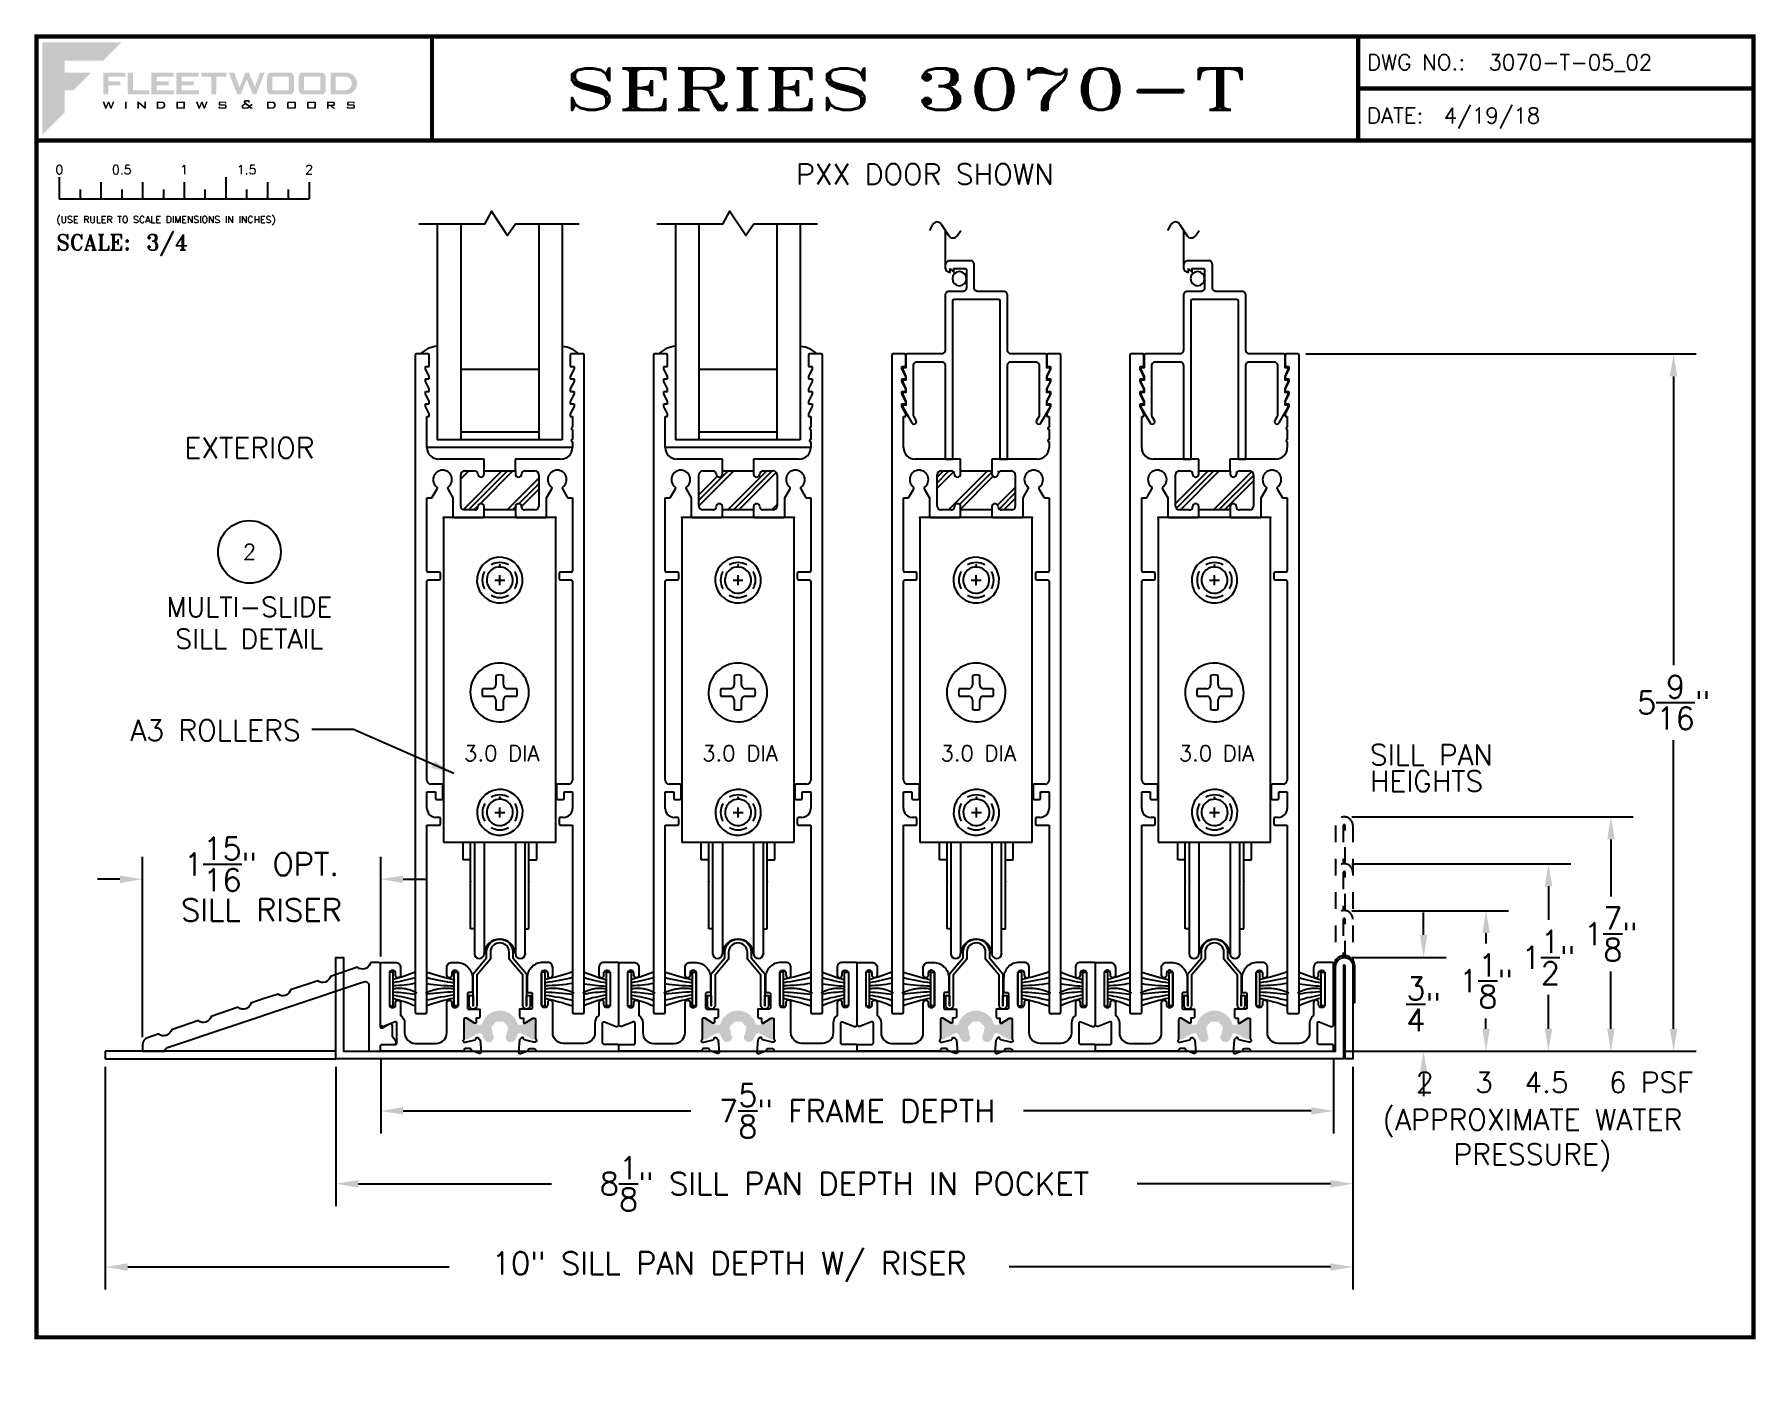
# Paper-space layout 'DETAIL 2' of a CAD drawing. Extents: x 0.1 to 10.5, y -0.1 to 7.9.
# The model-space entities are those that its viewports show. They can reach past a viewport. Long polylines and large blocks are cut down to what shows.
import ezdxf
from ezdxf.enums import TextEntityAlignment as Align

# ---------------------------------------------------------------- set-up
doc = ezdxf.new("R2010")
doc.units = 0
doc.header["$LTSCALE"] = 0.25
doc.header["$MEASUREMENT"] = 0
doc.linetypes.add('HIDDEN', pattern=[0.375, 0.25, -0.125])
doc.layers.get('0').update_dxf_attribs({"linetype": 'CONTINUOUS'})
doc.layers.get('DEFPOINTS').update_dxf_attribs({"color": 1, "linetype": 'CONTINUOUS'})
for name, color, linetype in [('DIM', 7, 'CONTINUOUS'), ('FRAME', 1, 'CONTINUOUS'), ('GLASS-VINYL', 7, 'CONTINUOUS'), ('HEM COVER', 4, 'CONTINUOUS'), ('MISC', 7, 'CONTINUOUS'), ('RISER', 7, 'CONTINUOUS'), ('SASH', 5, 'CONTINUOUS'), ('SEAL', 7, 'CONTINUOUS'), ('SILL-PAN', 7, 'CONTINUOUS'), ('TEXT', 7, 'CONTINUOUS'), ('TITLE-BLOCK', 7, 'CONTINUOUS')]:
    doc.layers.add(name, color=color, linetype=linetype)
doc.layers.add('VP', color=40, linetype='CONTINUOUS', plot=False)
doc.layers.get('VP').off()
doc.styles.add('ROMANS', font='romans')
doc.styles.add('ROMANT', font='romant')
doc.styles.add('SIMPLEX-094', font='simplex.shx', dxfattribs={"height": 0.094})
doc.styles.get("Standard").update_dxf_attribs({"font": 'simplex.shx'})
doc.dimstyles.new('FULL SCALE', dxfattribs={"dimscale": 0.75, "dimtxt": 0.18, "dimasz": 0.18, "dimexe": 0.18, "dimexo": 0.125, "dimgap": 0.09, "dimtad": 0, "dimtih": 1, "dimtoh": 1, "dimdec": 4, "dimzin": 0, "dimdsep": 46, "dimlunit": 4, "dimtxsty": 'Standard', "dimcen": 0.09, "dimadec": 0, "dimazin": 0, "dimtfac": 1, "dimtdec": 4, "dimtofl": 0, "dimtmove": 0, "dimatfit": 3, "dimfxl": 0, "dimtolj": 1, "dimtzin": 0, "dimarcsym": 0})
doc.dimstyles.new('THREE-QUARTER SCALE', dxfattribs={"dimscale": 0.75, "dimtxt": 0.18, "dimasz": 0.18, "dimexe": 0.18, "dimexo": 0.0625, "dimgap": 0.09, "dimtad": 0, "dimtih": 1, "dimtoh": 1, "dimdec": 4, "dimlfac": 1.333, "dimzin": 0, "dimdsep": 46, "dimlunit": 4, "dimtxsty": 'Standard', "dimcen": 0.09, "dimadec": 0, "dimazin": 0, "dimtfac": 1, "dimtdec": 4, "dimtofl": 0, "dimtmove": 0, "dimatfit": 3, "dimfxl": 0, "dimtolj": 1, "dimtzin": 0, "dimarcsym": 0})

psp = doc.layouts.new('DETAIL 2')

# ---------------------------------------------------------------- texts
at = {"layer": 'DIM', "insert": (9.141434, 1.463522), "char_height": 0.125, "width": 1.97580918, "attachment_point": 2}
psp.add_mtext('(APPROXIMATE WATER PRESSURE)', dxfattribs=at)
at = {"layer": 'TEXT'}
for s, height, p in [('EXTERIOR', 0.125, (1.435383, 5.373045)), ('2', 0.124, (8.49496, 1.562949)), ('3', 0.124, (8.850955, 1.562949)), ('4.5', 0.124, (9.226327, 1.562949)), ('6 PSF', 0.124, (9.853859, 1.562949))]:
    psp.add_text(s, height=height, dxfattribs=at).set_placement(p, align=Align.CENTER)
for s, p in [('SILL PAN', (8.165507, 3.529398)), ('HEIGHTS', (8.165507, 3.371576))]:
    psp.add_text(s, height=0.124, dxfattribs=at).set_placement(p)
at = {"layer": 'TEXT', "insert": (5.492852, 7.079219), "char_height": 0.125, "width": 2.875, "attachment_point": 5}
psp.add_mtext('PXX DOOR SHOWN', dxfattribs=at)
at = {"layer": 'TEXT', "insert": (1.742724, 3.676454), "char_height": 0.125, "attachment_point": 9}
psp.add_mtext('\\A1;A3 ROLLERS', dxfattribs=at)

msp = doc.modelspace()

# ---------------------------------------------------------------- blocks, each defined once
blk = doc.blocks.new('Fleetwood_Logo_6-10-15')
h = blk.add_hatch(color=154)
h.dxf.hatch_style = 1
h.paths.add_polyline_path([(0.2526, -0.0017), (0.0019, -0.0017), (0.0019, -0.2942), (0.0725, -0.2236), (0.0725, -0.1535), (0.1007, -0.1535), (0.1567, -0.0976), (0.0725, -0.0976), (0.0725, -0.0596), (0.1946, -0.0596)])
h = blk.add_hatch(color=251)
h.dxf.hatch_style = 1
h.paths.add_polyline_path([(0.2487, -0.1256), (0.2112, -0.1256), (0.2112, -0.1102), (0.2647, -0.1102), (0.2647, -0.0976), (0.1946, -0.0976), (0.1946, -0.1667), (0.2112, -0.1667), (0.2112, -0.1377), (0.2487, -0.1377)])
h = blk.add_hatch(color=251)
h.dxf.hatch_style = 1
h.paths.add_polyline_path([(0.2886, -0.0976), (0.272, -0.0976), (0.272, -0.1667), (0.3401, -0.1667), (0.3401, -0.1535), (0.2886, -0.1535)])
h = blk.add_hatch(color=251)
h.dxf.hatch_style = 1
h.paths.add_polyline_path([(0.4175, -0.0976), (0.3474, -0.0976), (0.3474, -0.1667), (0.4185, -0.1667), (0.4185, -0.1534), (0.364, -0.1534), (0.364, -0.1377), (0.4015, -0.1377), (0.4015, -0.1256), (0.364, -0.1256), (0.364, -0.1102), (0.4175, -0.1102)])
h = blk.add_hatch(color=251)
h.dxf.hatch_style = 1
h.paths.add_polyline_path([(0.4965, -0.0976), (0.4264, -0.0976), (0.4264, -0.1667), (0.4975, -0.1667), (0.4975, -0.1534), (0.443, -0.1534), (0.443, -0.1377), (0.4804, -0.1377), (0.4804, -0.1256), (0.443, -0.1256), (0.443, -0.1102), (0.4965, -0.1102)])
h = blk.add_hatch(color=251)
h.dxf.hatch_style = 1
h.paths.add_polyline_path([(0.5842, -0.0976), (0.5054, -0.0976), (0.5054, -0.1102), (0.5365, -0.1102), (0.5365, -0.1667), (0.5531, -0.1667), (0.5531, -0.1102), (0.5842, -0.1102)])
h = blk.add_hatch(color=251)
h.dxf.hatch_style = 1
h.paths.add_polyline_path([(0.6089, -0.0976), (0.5921, -0.0976), (0.6188, -0.1667), (0.63, -0.1667), (0.6489, -0.1192), (0.6679, -0.1667), (0.6789, -0.1667), (0.7056, -0.0976), (0.6908, -0.0976), (0.6742, -0.1433), (0.6558, -0.0976), (0.6446, -0.0976), (0.6261, -0.1433)])
h = blk.add_hatch(color=251)
h.dxf.hatch_style = 1
h.paths.add_polyline_path([(0.7853, -0.0976), (0.726, -0.0976, 0.414214), (0.7133, -0.1102), (0.7133, -0.154, 0.414214), (0.726, -0.1667), (0.7853, -0.1667, 0.414214), (0.798, -0.154), (0.798, -0.1102, 0.414214)])
h.paths.add_polyline_path([(0.7819, -0.1102), (0.7819, -0.154), (0.7294, -0.154), (0.7294, -0.1102)], flags=16)
h = blk.add_hatch(color=251)
h.dxf.hatch_style = 1
h.paths.add_polyline_path([(0.8856, -0.0976), (0.8262, -0.0976, 0.414214), (0.8136, -0.1102), (0.8136, -0.154, 0.414214), (0.8262, -0.1667), (0.8856, -0.1667, 0.414214), (0.8982, -0.154), (0.8982, -0.1102, 0.414214)])
h.paths.add_polyline_path([(0.8822, -0.1102), (0.8822, -0.154), (0.8296, -0.154), (0.8296, -0.1102)], flags=16)
h = blk.add_hatch(color=251)
h.dxf.hatch_style = 1
h.paths.add_polyline_path([(0.9632, -0.0976), (0.914, -0.0976), (0.914, -0.1667), (0.9632, -0.1667, 1)])
h.paths.add_polyline_path([(0.9301, -0.1102), (0.9593, -0.1102, -1), (0.9593, -0.154), (0.9301, -0.154)], flags=16)
h = blk.add_hatch(color=7)
h.dxf.hatch_style = 1
h.paths.add_polyline_path([(0.2301, -0.1891), (0.2251, -0.1891), (0.2196, -0.2043), (0.2134, -0.1891), (0.2097, -0.1891), (0.2035, -0.2043), (0.1978, -0.1891), (0.1922, -0.1891), (0.2011, -0.2121), (0.2048, -0.2121), (0.2112, -0.1963), (0.2175, -0.2121), (0.2212, -0.2121)])
h = blk.add_hatch(color=7)
h.dxf.hatch_style = 1
h.paths.add_polyline_path([(0.2691, -0.1891), (0.2637, -0.1891), (0.2637, -0.2118), (0.2637, -0.2121), (0.2691, -0.2121)])
h = blk.add_hatch(color=7)
h.dxf.hatch_style = 1
h.paths.add_polyline_path([(0.3077, -0.1964), (0.3259, -0.2121), (0.3298, -0.2121), (0.3298, -0.1891), (0.325, -0.1891), (0.325, -0.2047), (0.3067, -0.1891), (0.3029, -0.1891), (0.3029, -0.2121), (0.3077, -0.2121)])
h = blk.add_hatch(color=7)
h.dxf.hatch_style = 1
h.paths.add_polyline_path([(0.3801, -0.1891), (0.3637, -0.1891), (0.3637, -0.2121), (0.3801, -0.2121, 1)])
h.paths.add_polyline_path([(0.3691, -0.2079), (0.3691, -0.1933), (0.3788, -0.1933, -1), (0.3788, -0.2079)], flags=16)
h = blk.add_hatch(color=7)
h.dxf.hatch_style = 1
h.paths.add_polyline_path([(0.4537, -0.2079), (0.4537, -0.1933, 0.414214), (0.4495, -0.1891), (0.4297, -0.1891, 0.414214), (0.4255, -0.1933), (0.4255, -0.2079, 0.414214), (0.4297, -0.2121), (0.4495, -0.2121, 0.414214)])
h.paths.add_polyline_path([(0.4308, -0.2079), (0.4308, -0.1933), (0.4484, -0.1933), (0.4484, -0.2079)], flags=16)
h = blk.add_hatch(color=7)
h.dxf.hatch_style = 1
h.paths.add_polyline_path([(0.5253, -0.1891), (0.5203, -0.1891), (0.5148, -0.2043), (0.5087, -0.1891), (0.5049, -0.1891), (0.4988, -0.2043), (0.493, -0.1891), (0.4874, -0.1891), (0.4963, -0.2121), (0.5001, -0.2121), (0.5064, -0.1963), (0.5127, -0.2121), (0.5164, -0.2121)])
h = blk.add_hatch(color=7)
h.dxf.hatch_style = 1
h.paths.add_polyline_path([(0.5801, -0.1891), (0.5643, -0.1891, 0.414214), (0.56, -0.1933), (0.56, -0.1981, 0.414214), (0.5643, -0.2024), (0.58, -0.2024), (0.58, -0.2078), (0.5637, -0.2078), (0.5637, -0.2052), (0.5591, -0.2062), (0.5591, -0.2078, 0.414214), (0.5634, -0.2121), (0.5805, -0.2121, 0.414214), (0.5848, -0.2078), (0.5848, -0.2024, 0.414214), (0.5805, -0.1982), (0.5648, -0.1982), (0.5648, -0.193), (0.5798, -0.193), (0.5798, -0.1958), (0.5843, -0.1948), (0.5843, -0.1933, 0.414214)])
h = blk.add_hatch(color=7)
h.dxf.hatch_style = 1
h.paths.add_polyline_path([(0.645, -0.1913, -0.222262), (0.6447, -0.1906), (0.6447, -0.1892), (0.6535, -0.1892), (0.6535, -0.193), (0.6587, -0.1918), (0.6587, -0.189, 0.414214), (0.6544, -0.1847), (0.6437, -0.1847, 0.414214), (0.6394, -0.189), (0.6394, -0.1922, 0.222262), (0.6407, -0.1948), (0.6415, -0.1955), (0.6345, -0.1998, 0.260684), (0.6329, -0.2027), (0.6329, -0.2078, 0.414214), (0.6372, -0.2121), (0.6514, -0.2121, 0.17577), (0.6536, -0.2113), (0.657, -0.2085), (0.6614, -0.2121), (0.6699, -0.2121), (0.6613, -0.2049), (0.6676, -0.1997), (0.6637, -0.1964), (0.6574, -0.2017)])
h.paths.add_polyline_path([(0.6532, -0.2052), (0.6509, -0.2072, -0.17577), (0.6502, -0.2074), (0.6382, -0.2074), (0.6382, -0.2033, -0.260684), (0.6387, -0.2025), (0.6451, -0.1985)], flags=16)
h = blk.add_hatch(color=7)
h.dxf.hatch_style = 1
h.paths.add_polyline_path([(0.7294, -0.1891), (0.713, -0.1891), (0.713, -0.2121), (0.7294, -0.2121, 1)])
h.paths.add_polyline_path([(0.7184, -0.2079), (0.7184, -0.1933), (0.7281, -0.1933, -1), (0.7281, -0.2079)], flags=16)
h = blk.add_hatch(color=7)
h.dxf.hatch_style = 1
h.paths.add_polyline_path([(0.8045, -0.2079), (0.8045, -0.1933, 0.414214), (0.8003, -0.1891), (0.7805, -0.1891, 0.414214), (0.7763, -0.1933), (0.7763, -0.2079, 0.414214), (0.7805, -0.2121), (0.8003, -0.2121, 0.414214)])
h.paths.add_polyline_path([(0.7816, -0.2079), (0.7816, -0.1933), (0.7992, -0.1933), (0.7992, -0.2079)], flags=16)
h = blk.add_hatch(color=7)
h.dxf.hatch_style = 1
h.paths.add_polyline_path([(0.8678, -0.2079), (0.8678, -0.1933, 0.414214), (0.8636, -0.1891), (0.8438, -0.1891, 0.414214), (0.8396, -0.1933), (0.8396, -0.2079, 0.414214), (0.8438, -0.2121), (0.8636, -0.2121, 0.414214)])
h.paths.add_polyline_path([(0.8449, -0.2079), (0.8449, -0.1933), (0.8624, -0.1933), (0.8624, -0.2079)], flags=16)
h = blk.add_hatch(color=7)
h.dxf.hatch_style = 1
h.paths.add_polyline_path([(0.9277, -0.1993), (0.9277, -0.1933, 0.414214), (0.9235, -0.1891), (0.9028, -0.1891), (0.9028, -0.2121), (0.9082, -0.2121), (0.9082, -0.2035), (0.9131, -0.2035), (0.9224, -0.2121), (0.9303, -0.2121), (0.9197, -0.2035), (0.9235, -0.2035, 0.414214)])
h.paths.add_polyline_path([(0.9082, -0.1993), (0.9082, -0.1933), (0.9214, -0.1933, -0.414214), (0.9224, -0.1943), (0.9224, -0.1983, -0.414214), (0.9214, -0.1993)], flags=16)
h = blk.add_hatch(color=7)
h.dxf.hatch_style = 1
h.paths.add_polyline_path([(0.9867, -0.1982), (0.971, -0.1982), (0.971, -0.193), (0.9859, -0.193), (0.9859, -0.1958), (0.9905, -0.1948), (0.9905, -0.1933, 0.414214), (0.9863, -0.1891), (0.9705, -0.1891, 0.414214), (0.9662, -0.1933), (0.9662, -0.1981, 0.414214), (0.9705, -0.2024), (0.9862, -0.2024), (0.9862, -0.2078), (0.9699, -0.2078), (0.9699, -0.2052), (0.9653, -0.2062), (0.9653, -0.2078, 0.414214), (0.9696, -0.2121), (0.9867, -0.2121, 0.414214), (0.991, -0.2078), (0.991, -0.2024, 0.414214)])
blk = doc.blocks.new('A-SIZE_L')
for p, q in [((8.095, 7.907), (8.095, 7.282)), ((8.095, 7.594), (10.47, 7.594)), ((0.157, 7.282), (10.47, 7.282))]:
    blk.add_line(p, q)
at = {"const_width": 0.025}
for points in [[(0.157, 7.907), (10.47, 7.907), (10.47, 0.093), (0.157, 0.093), (0.157, 7.907)], [(2.532, 7.907), (2.532, 7.282)], [(8.095, 7.907), (8.095, 7.282)], [(8.095, 7.594), (10.47, 7.594)], [(0.157, 7.282), (10.47, 7.282)]]:
    blk.add_lwpolyline(points, dxfattribs=at)
at = {"xscale": 1.898091133004928, "yscale": 1.898091133004928, "zscale": 1.898091133004928}
blk.add_blockref('Fleetwood_Logo_6-10-15', (0.188, 7.875), dxfattribs=at)
for s, style, p in [('DWG NO.:', 'SIMPLEX-094', (8.149, 7.705)), ('DATE:', 'SIMPLEX-094', (8.148, 7.385)), ('SCALE:', 'ROMANT', (0.276, 6.623))]:
    blk.add_text(s, height=0.094, dxfattribs=dict(style=style)).set_placement(p)
for tag, p, style in [('DWG_NO', (8.878, 7.705), 'SIMPLEX-094'), ('DATE', (8.609, 7.385), 'SIMPLEX-094'), ('SCALE', (0.814, 6.623), 'ROMANT')]:
    blk.add_attdef(tag, p, '', height=0.094, dxfattribs=dict(style=style))
for tag, height, style, width, p, p2 in [('DWG_NO', 0.094, 'SIMPLEX-094', 2.60233, (8.876, 7.704), (10.367, 7.704)), ('PRODUCT', 0.25, 'ROMANT', 2.260212, (3.282, 7.465), (7.345, 7.465))]:
    blk.add_attdef(tag, text='', height=height, dxfattribs=dict(style=style, width=width)).set_placement(p, p2, align=Align.FIT)
blk = doc.blocks.new('sectball')
blk.add_circle((0, 0), 0.125)
blk.add_attdef('NO', text='', height=0.062).set_placement((0, 0), align=Align.MIDDLE_CENTER)
for tag, p in [('LINE1', (0, -0.2588)), ('LINE2', (0, -0.3864)), ('LINE3', (0, -0.5214))]:
    blk.add_attdef(tag, text='', height=0.078).set_placement(p, align=Align.CENTER)
blk = doc.blocks.new('*D125')
at = {"layer": 'DEFPOINTS', "color": 0}
for p in [(1.954, 1.766), (8.064, 1.766), (1.954, 1.016)]:
    blk.add_point(p, dxfattribs=at)
at = {"layer": 'DIM', "color": 0, "lineweight": -2}
for p, q in [((1.954, 1.719), (1.954, 0.881)), ((8.064, 1.719), (8.064, 0.881)), ((2.089, 1.016), (3.251, 1.016)), ((7.929, 1.016), (6.767, 1.016))]:
    blk.add_line(p, q, dxfattribs=at)
at = {"layer": 'DIM', "color": 0}
for points in [[(2.089, 1.038), (2.089, 0.993), (1.954, 1.016)], [(7.929, 1.038), (7.929, 0.993), (8.064, 1.016)]]:
    blk.add_solid(points, dxfattribs=at)
at = {"layer": 'DIM', "color": 0, "insert": (5.009, 1.016), "char_height": 0.135, "attachment_point": 5}
blk.add_mtext('\\A1;8{\\H1.000000x;\\S1/8;}" SILL PAN DEPTH IN POCKET', dxfattribs=at)
blk = doc.blocks.new('*D126')
at = {"layer": 'DEFPOINTS', "color": 0}
for p in [(0.57, 1.766), (8.064, 1.328), (0.57, 0.516)]:
    blk.add_point(p, dxfattribs=at)
at = {"layer": 'DIM', "color": 0, "lineweight": -2}
for p, q in [((0.57, 1.719), (0.57, 0.381)), ((8.064, 1.282), (8.064, 0.381)), ((0.705, 0.516), (2.636, 0.516)), ((7.929, 0.516), (5.998, 0.516))]:
    blk.add_line(p, q, dxfattribs=at)
at = {"layer": 'DIM', "color": 0}
for points in [[(0.705, 0.538), (0.705, 0.493), (0.57, 0.516)], [(7.929, 0.538), (7.929, 0.493), (8.064, 0.516)]]:
    blk.add_solid(points, dxfattribs=at)
at = {"layer": 'DIM', "color": 0, "insert": (4.317, 0.516), "char_height": 0.135, "attachment_point": 5}
blk.add_mtext('\\A1;10" SILL PAN DEPTH W/ RISER', dxfattribs=at)
blk = doc.blocks.new('*D127')
at = {"layer": 'DEFPOINTS', "color": 0}
for p in [(0.793, 2.845), (2.224, 2.333), (0.793, 1.849)]:
    blk.add_point(p, dxfattribs=at)
at = {"layer": 'DIM', "color": 0, "lineweight": -2}
for p, q in [((0.793, 1.896), (0.793, 2.98)), ((2.224, 2.38), (2.224, 2.98)), ((0.658, 2.845), (0.523, 2.845)), ((2.359, 2.845), (2.494, 2.845))]:
    blk.add_line(p, q, dxfattribs=at)
at = {"layer": 'DIM', "color": 0}
for points in [[(0.658, 2.867), (0.658, 2.822), (0.793, 2.845)], [(2.359, 2.867), (2.359, 2.822), (2.224, 2.845)]]:
    blk.add_solid(points, dxfattribs=at)
at = {"layer": 'DIM', "color": 0, "insert": (1.508, 2.845), "char_height": 0.135, "attachment_point": 5}
blk.add_mtext('\\A1;1{\\H1x;\\S15/16;}" OPT.\\PSILL RISER', dxfattribs=at)
blk = doc.blocks.new('Three Quarter')
for p, q in [((0.137, -0.219), (0.137, -0.35)), ((0.262, -0.294), (0.262, -0.35)), ((0.387, -0.249), (0.387, -0.35)), ((0.512, -0.294), (0.512, -0.35)), ((0.637, -0.249), (0.637, -0.35)), ((0.762, -0.294), (0.762, -0.35)), ((0.887, -0.249), (0.887, -0.35)), ((1.012, -0.294), (1.012, -0.35)), ((1.137, -0.219), (1.137, -0.35)), ((1.262, -0.294), (1.262, -0.35)), ((1.387, -0.249), (1.387, -0.35)), ((1.512, -0.294), (1.512, -0.35)), ((1.637, -0.249), (1.637, -0.35)), ((0.137, -0.35), (1.637, -0.35))]:
    blk.add_line(p, q)
for s, p in [('0', (0.137, -0.219)), ('0.5', (0.512, -0.219)), ('1', (0.887, -0.219)), ('1.5', (1.262, -0.219)), ('2', (1.637, -0.219))]:
    blk.add_text(s, height=0.055).set_placement(p, align=Align.BOTTOM_CENTER)
at = {"style": 'ROMANS'}
blk.add_text('(USE RULER TO SCALE DIMENSIONS IN INCHES)', height=0.04115, dxfattribs=at).set_placement((0.12, -0.495))
blk = doc.blocks.new('*D128')
at = {"layer": 'DEFPOINTS', "color": 0}
for p in [(8.012, 2.375), (7.959, 1.812), (8.488, 1.812)]:
    blk.add_point(p, dxfattribs=at)
at = {"layer": 'TITLE-BLOCK', "color": 0, "lineweight": -2}
for p, q in [((8.488, 2.51), (8.488, 2.645)), ((8.058, 2.375), (8.623, 2.375)), ((8.006, 1.812), (8.623, 1.812)), ((8.488, 1.677), (8.488, 1.542))]:
    blk.add_line(p, q, dxfattribs=at)
at = {"layer": 'TITLE-BLOCK', "color": 0}
for points in [[(8.466, 2.51), (8.511, 2.51), (8.488, 2.375)], [(8.466, 1.677), (8.511, 1.677), (8.488, 1.812)]]:
    blk.add_solid(points, dxfattribs=at)
at = {"layer": 'TITLE-BLOCK', "color": 0, "insert": (8.488, 2.094), "char_height": 0.135, "attachment_point": 5}
blk.add_mtext('\\A1;{\\H1.000000x;\\S3/4;}"', dxfattribs=at)
blk = doc.blocks.new('*D129')
at = {"layer": 'DEFPOINTS', "color": 0}
for p in [(8.012, 2.656), (7.959, 1.812), (8.863, 1.812)]:
    blk.add_point(p, dxfattribs=at)
at = {"layer": 'TITLE-BLOCK', "color": 0, "lineweight": -2}
for p, q in [((8.058, 2.656), (8.998, 2.656)), ((8.863, 2.521), (8.863, 2.459)), ((8.863, 1.947), (8.863, 2.009)), ((8.006, 1.812), (8.998, 1.812))]:
    blk.add_line(p, q, dxfattribs=at)
at = {"layer": 'TITLE-BLOCK', "color": 0}
for points in [[(8.841, 2.521), (8.886, 2.521), (8.863, 2.656)], [(8.841, 1.947), (8.886, 1.947), (8.863, 1.812)]]:
    blk.add_solid(points, dxfattribs=at)
at = {"layer": 'TITLE-BLOCK', "color": 0, "insert": (8.863, 2.234), "char_height": 0.135, "attachment_point": 5}
blk.add_mtext('\\A1;1{\\H1.000000x;\\S1/8;}"', dxfattribs=at)
blk = doc.blocks.new('*D130')
at = {"layer": 'DEFPOINTS', "color": 0}
for p in [(8.012, 2.938), (7.959, 1.812), (9.238, 1.812)]:
    blk.add_point(p, dxfattribs=at)
at = {"layer": 'TITLE-BLOCK', "color": 0, "lineweight": -2}
for p, q in [((8.058, 2.938), (9.373, 2.938)), ((9.238, 2.803), (9.238, 2.6)), ((9.238, 1.947), (9.238, 2.15)), ((8.006, 1.812), (9.373, 1.812))]:
    blk.add_line(p, q, dxfattribs=at)
at = {"layer": 'TITLE-BLOCK', "color": 0}
for points in [[(9.216, 2.803), (9.261, 2.803), (9.238, 2.938)], [(9.216, 1.947), (9.261, 1.947), (9.238, 1.812)]]:
    blk.add_solid(points, dxfattribs=at)
at = {"layer": 'TITLE-BLOCK', "color": 0, "insert": (9.238, 2.375), "char_height": 0.135, "attachment_point": 5}
blk.add_mtext('\\A1;1{\\H1.000000x;\\S1/2;}"', dxfattribs=at)
blk = doc.blocks.new('*D131')
at = {"layer": 'DEFPOINTS', "color": 0}
for p in [(8.012, 3.219), (9.613, 3.219), (7.959, 1.812)]:
    blk.add_point(p, dxfattribs=at)
at = {"layer": 'TITLE-BLOCK', "color": 0, "lineweight": -2}
for p, q in [((8.058, 3.219), (9.748, 3.219)), ((9.613, 3.084), (9.613, 2.741)), ((9.613, 1.947), (9.613, 2.291)), ((8.006, 1.812), (9.748, 1.812))]:
    blk.add_line(p, q, dxfattribs=at)
at = {"layer": 'TITLE-BLOCK', "color": 0}
for points in [[(9.591, 3.084), (9.636, 3.084), (9.613, 3.219)], [(9.591, 1.947), (9.636, 1.947), (9.613, 1.812)]]:
    blk.add_solid(points, dxfattribs=at)
at = {"layer": 'TITLE-BLOCK', "color": 0, "insert": (9.613, 2.516), "char_height": 0.135, "attachment_point": 5}
blk.add_mtext('\\A1;1{\\H1.000000x;\\S7/8;}"', dxfattribs=at)
blk = doc.blocks.new('*D132')
at = {"layer": 'DEFPOINTS', "color": 0}
for p in [(7.733, 6), (9.99, 6), (7.959, 1.812)]:
    blk.add_point(p, dxfattribs=at)
at = {"layer": 'TITLE-BLOCK', "color": 0, "lineweight": -2}
for p, q in [((7.78, 6), (10.125, 6)), ((9.99, 5.865), (9.99, 4.131)), ((9.99, 1.947), (9.99, 3.681)), ((8.006, 1.812), (10.125, 1.812))]:
    blk.add_line(p, q, dxfattribs=at)
at = {"layer": 'TITLE-BLOCK', "color": 0}
for points in [[(9.967, 5.865), (10.012, 5.865), (9.99, 6)], [(9.967, 1.947), (10.012, 1.947), (9.99, 1.812)]]:
    blk.add_solid(points, dxfattribs=at)
at = {"layer": 'TITLE-BLOCK', "color": 0, "insert": (9.99, 3.906), "char_height": 0.135, "attachment_point": 5}
blk.add_mtext('\\A1;5{\\H1.000000x;\\S9/16;}"', dxfattribs=at)
blk = doc.blocks.new('*D133')
at = {"layer": 'DEFPOINTS', "color": 0}
for p in [(2.224, 1.82), (7.948, 1.82), (7.948, 1.453)]:
    blk.add_point(p, dxfattribs=at)
at = {"layer": 'TITLE-BLOCK', "color": 0, "lineweight": -2}
for p, q in [((2.224, 1.773), (2.224, 1.318)), ((7.948, 1.773), (7.948, 1.318)), ((2.359, 1.453), (4.086, 1.453)), ((7.813, 1.453), (6.085, 1.453))]:
    blk.add_line(p, q, dxfattribs=at)
at = {"layer": 'TITLE-BLOCK', "color": 0}
for points in [[(2.359, 1.476), (2.359, 1.431), (2.224, 1.453)], [(7.813, 1.476), (7.813, 1.431), (7.948, 1.453)]]:
    blk.add_solid(points, dxfattribs=at)
at = {"layer": 'TITLE-BLOCK', "color": 0, "insert": (5.086, 1.453), "char_height": 0.135, "attachment_point": 5}
blk.add_mtext('\\A1;7{\\H1.000000x;\\S5/8;}" FRAME DEPTH', dxfattribs=at)
blk = doc.blocks.new('Roller Assy 3p0 Dia - Side(EX)')
at = {"color": 7}
for p, q in [((-0.45, 0), (-0.45, -2.6)), ((0.45, 0), (-0.45, 0)), ((0.45, -2.6), (0.45, 0)), ((-0.06, -1.37), (-0.137, -1.37)), ((-0.03, -1.263), (-0.03, -1.34)), ((0.03, -1.34), (0.03, -1.263)), ((0.137, -1.37), (0.06, -1.37)), ((-0.137, -1.43), (-0.06, -1.43)), ((-0.03, -1.46), (-0.03, -1.537)), ((0.03, -1.537), (0.03, -1.46)), ((0.06, -1.43), (0.137, -1.43)), ((-0.45, -2.6), (0.45, -2.6)), ((-0.293, -2.74), (-0.293, -2.6)), ((0.297, -2.74), (0.297, -2.6)), ((-0.231, -2.74), (-0.293, -2.74)), ((0.235, -2.74), (0.297, -2.74))]:
    blk.add_line(p, q, dxfattribs=at)
at = {"linetype": 'Continuous'}
for p, q in [((-0.039, -0.5), (0.041, -0.5)), ((0.001, -0.54), (0.001, -0.46)), ((0.002, -2.4), (0.002, -2.32)), ((-0.038, -2.36), (0.042, -2.36))]:
    blk.add_line(p, q, dxfattribs=at)
for p, q in [((-0.233, -3.294), (-0.233, -2.6)), ((-0.202, -2.6), (-0.202, -3.492)), ((-0.124, -2.6), (-0.124, -3.494)), ((0.126, -2.6), (0.126, -3.494)), ((0.204, -3.492), (0.204, -2.6)), ((0.235, -3.294), (0.235, -2.6)), ((-0.202, -3.294), (-0.233, -3.294)), ((0.204, -3.294), (0.235, -3.294))]:
    blk.add_line(p, q)
at = {"color": 7}
for centre, radius, start, end in [((0.001, -0.5), 0.183, 106.169, 106.1378), ((0.001, -0.5), 0.105, 131.0231, 130.9828), ((0, -1.4), 0.235, 117.4668, 117.4309), ((0, -1.4), 0.14, 167.6505, 192.3495), ((-0.06, -1.34), 0.03, 270, 0), ((0, -1.4), 0.14, 77.6505, 102.3495), ((0.06, -1.34), 0.03, 180, 270), ((0, -1.4), 0.14, 347.6505, 12.3495), ((-0.06, -1.46), 0.03, 0, 90), ((0.06, -1.46), 0.03, 90, 180), ((0, -1.4), 0.14, 257.6505, 282.3495), ((0.002, -2.36), 0.183, 106.169, 106.1378), ((0.002, -2.36), 0.105, 131.0231, 130.9828)]:
    blk.add_arc(centre, radius, start, end, dxfattribs=at)
at = {"color": 7, "linetype": 'Continuous'}
for centre, start, end in [((0.001, -0.5), 60, 120), ((0.001, -0.5), 150, 210), ((0.001, -0.5), 330, 30), ((0.001, -0.5), 240, 300), ((0.002, -2.36), 150, 210), ((0.002, -2.36), 60, 120), ((0.002, -2.36), 330, 30), ((0.002, -2.36), 240, 300)]:
    blk.add_arc(centre, 0.14, start, end, dxfattribs=at)
for centre, radius, start, end in [((0.001, -3.5), 0.125, 2.8293, 177.1707), ((-0.163, -3.492), 0.0391, 180, 357.1707), ((0.165, -3.492), 0.0391, 182.8293, 0)]:
    blk.add_arc(centre, radius, start, end)
at = {"color": 7, "linetype": 'ByBlock'}
for p in [(-0.45, 0), (0.45, 0), (0.001, -0.38), (0.002, -2.24)]:
    blk.add_point(p, dxfattribs=at)
at = {"color": 0, "linetype": 'ByBlock'}
for p in [(-0.45, 0), (-0.45, 0), (0.45, 0), (0.45, 0), (-0.233, -2.915), (0.235, -2.915), (0.001, -3.375), (-0.124, -3.494), (0.204, -3.492)]:
    blk.add_point(p, dxfattribs=at)
blk.add_text('3.0 DIA', height=0.125).set_placement((0.017, -1.949), align=Align.CENTER)
blk = doc.blocks.new('3310-Thermal Mammoth B Rail')
at = {"linetype": 'Continuous'}
h = blk.add_hatch(dxfattribs=at)
h.set_pattern_fill('PLAST', angle=45, style=0)
h.paths.add_polyline_path([(-0.15, 0.324), (-0.151, 0.324, -0.414214), (-0.175, 0.348), (-0.175, 0.374), (-0.282, 0.374, 0.414214), (-0.313, 0.343), (-0.313, 0.093, 0.414214), (-0.282, 0.062), (-0.2, 0.062, 0.414214), (-0.175, 0.087), (-0.175, 0.088, -0.414214), (-0.151, 0.112), (-0.15, 0.112, -0.414214), (-0.125, 0.087), (-0.125, 0.062), (0.125, 0.062), (0.125, 0.087, -0.414214), (0.15, 0.112), (0.151, 0.112, -0.414214), (0.175, 0.088), (0.175, 0.087, 0.414214), (0.2, 0.062), (0.282, 0.062, 0.414214), (0.313, 0.093), (0.313, 0.343, 0.414214), (0.282, 0.374), (0.175, 0.374), (0.175, 0.348, -0.414214), (0.151, 0.324), (0.15, 0.324, -0.414214), (0.125, 0.349), (0.125, 0.374), (-0.125, 0.374), (-0.125, 0.349, -0.414214)])
at = {"ltscale": 0.25}
for p, q in [((-0.676, 1.301), (-0.676, -3.96)), ((-0.574, 1.311), (-0.666, 1.311)), ((-0.564, 1.211), (-0.564, 1.301)), ((0.566, 1.301), (0.566, 1.211)), ((0.668, 1.311), (0.576, 1.311)), ((0.678, -3.96), (0.678, 1.301)), ((-0.594, 1.191), (-0.594, 1.211)), ((-0.594, 1.211), (-0.564, 1.211)), ((-0.564, 1.131), (-0.594, 1.191)), ((-0.594, 1.091), (-0.594, 1.111)), ((-0.594, 1.111), (-0.564, 1.111)), ((-0.564, 1.111), (-0.564, 1.131)), ((0.566, 1.211), (0.596, 1.211)), ((0.596, 1.191), (0.566, 1.131)), ((0.566, 1.131), (0.566, 1.111)), ((0.566, 1.111), (0.596, 1.111)), ((0.596, 1.211), (0.596, 1.191)), ((0.596, 1.111), (0.596, 1.091)), ((-0.564, 1.031), (-0.594, 1.091)), ((-0.594, 0.991), (-0.594, 1.011)), ((-0.594, 1.011), (-0.564, 1.011)), ((-0.564, 0.931), (-0.594, 0.991)), ((-0.564, 1.011), (-0.564, 1.031)), ((0.596, 1.091), (0.566, 1.031)), ((0.566, 1.031), (0.566, 1.011)), ((0.566, 1.011), (0.596, 1.011)), ((0.596, 0.991), (0.566, 0.931)), ((0.596, 1.011), (0.596, 0.991)), ((-0.594, 0.891), (-0.594, 0.911)), ((-0.594, 0.911), (-0.564, 0.911)), ((-0.564, 0.831), (-0.594, 0.891)), ((-0.564, 0.911), (-0.564, 0.931)), ((-0.564, 0.811), (-0.564, 0.831)), ((0.566, 0.931), (0.566, 0.911)), ((0.566, 0.911), (0.596, 0.911)), ((0.596, 0.891), (0.566, 0.831)), ((0.566, 0.831), (0.566, 0.811)), ((0.596, 0.911), (0.596, 0.891)), ((-0.582, 0.562), (-0.582, 0.811)), ((-0.582, 0.811), (-0.564, 0.811)), ((0.566, 0.811), (0.584, 0.811)), ((0.584, 0.811), (0.584, 0.726)), ((0.584, 0.706), (0.584, 0.626)), ((0.584, 0.606), (0.584, 0.562)), ((-0.124, 0.468), (-0.488, 0.468)), ((-0.124, 0.374), (-0.124, 0.468)), ((0.49, 0.468), (0.125, 0.468)), ((0.125, 0.468), (0.125, 0.374)), ((-0.312, 0.093), (-0.312, 0.343)), ((-0.281, 0.374), (-0.199, 0.374)), ((-0.124, 0.349), (-0.124, 0.374)), ((0.126, 0.374), (0.126, 0.349)), ((0.201, 0.374), (0.283, 0.374)), ((0.314, 0.343), (0.314, 0.093)), ((-0.582, -0.427), (-0.582, 0.16)), ((-0.582, 0.16), (-0.547, 0.16)), ((-0.539, 0.165), (-0.5, 0.232)), ((-0.415, 0.232), (-0.374, 0.16)), ((-0.374, 0.16), (-0.374, 0.01)), ((0.376, 0.16), (0.418, 0.232)), ((0.376, 0.01), (0.376, 0.16)), ((0.503, 0.232), (0.542, 0.165)), ((0.55, 0.16), (0.584, 0.16)), ((0.584, 0.16), (0.584, -0.427)), ((-0.199, 0.062), (-0.281, 0.062)), ((-0.124, 0.01), (-0.124, 0.087)), ((0.126, 0.087), (0.126, 0.01)), ((0.283, 0.062), (0.201, 0.062)), ((-0.364, 0), (-0.134, 0)), ((0.136, 0), (0.366, 0)), ((-0.582, -2.102), (-0.582, -0.509)), ((-0.484, -0.437), (-0.572, -0.437)), ((-0.572, -0.499), (-0.484, -0.499)), ((-0.474, -0.489), (-0.474, -0.447)), ((0.476, -0.447), (0.476, -0.489)), ((0.574, -0.437), (0.486, -0.437)), ((0.486, -0.499), (0.574, -0.499)), ((0.584, -0.509), (0.584, -2.102)), ((-0.582, -2.328), (-0.582, -2.195)), ((-0.582, -2.195), (-0.514, -2.195)), ((-0.464, -2.133), (-0.551, -2.133)), ((-0.514, -2.195), (-0.514, -2.248)), ((-0.454, -2.248), (-0.454, -2.143)), ((0.456, -2.143), (0.456, -2.248)), ((0.553, -2.133), (0.466, -2.133)), ((0.516, -2.248), (0.516, -2.195)), ((0.516, -2.195), (0.584, -2.195)), ((0.584, -2.195), (0.584, -2.328)), ((-0.504, -2.258), (-0.464, -2.258)), ((0.466, -2.258), (0.506, -2.258)), ((-0.582, -3.96), (-0.582, -2.462)), ((-0.582, -2.462), (-0.484, -2.462)), ((-0.484, -2.4), (-0.51, -2.4)), ((-0.474, -2.452), (-0.474, -2.41)), ((0.476, -2.41), (0.476, -2.452)), ((0.512, -2.4), (0.486, -2.4)), ((0.486, -2.462), (0.584, -2.462)), ((0.584, -2.462), (0.584, -3.96)), ((-0.666, -3.97), (-0.592, -3.97)), ((0.594, -3.97), (0.668, -3.97))]:
    blk.add_line(p, q, dxfattribs=at)
at = {"color": 7}
for p, q in [((-0.124, 0.374), (0.125, 0.374)), ((0.125, 0.062), (-0.125, 0.062))]:
    blk.add_line(p, q, dxfattribs=at)
at = {"color": 7, "ltscale": 0.25}
for p, q in [((-0.124, 0.374), (0.001, 0.374)), ((0.001, 0.374), (0.126, 0.374))]:
    blk.add_line(p, q, dxfattribs=at)
at = {"ltscale": 0.25}
for centre, radius, start, end in [((-0.666, 1.301), 0.01, 90, 180), ((-0.574, 1.301), 0.01, 0, 90), ((0.576, 1.301), 0.01, 90, 180), ((0.668, 1.301), 0.01, 0, 90), ((0.584, 0.716), 0.01, 90, 270), ((-0.488, 0.562), 0.094, 180, 270), ((0.49, 0.562), 0.094, 270, 360), ((0.584, 0.616), 0.01, 90, 270), ((-0.457, 0.305), 0.075, 306.7563, 233.2437), ((-0.281, 0.343), 0.031, 90, 180), ((-0.199, 0.349), 0.025, 360, 90), ((-0.149, 0.349), 0.025, 180, 270), ((-0.149, 0.349), 0.025, 270, 0), ((0.151, 0.349), 0.025, 180, 270), ((0.151, 0.349), 0.025, 270, 0), ((0.201, 0.349), 0.025, 90, 180), ((0.283, 0.343), 0.031, 0, 90), ((0.461, 0.305), 0.075, 306.7563, 233.2437), ((-0.547, 0.17), 0.01, 270, 330), ((-0.508, 0.237), 0.01, 330, 53.2437), ((-0.407, 0.237), 0.01, 126.7563, 210), ((0.41, 0.237), 0.01, 330, 53.2437), ((0.511, 0.237), 0.01, 126.7563, 210), ((0.55, 0.17), 0.01, 210, 270), ((-0.364, 0.01), 0.01, 180, 270), ((-0.281, 0.093), 0.031, 180, 270), ((-0.199, 0.087), 0.025, 270, 360), ((-0.149, 0.087), 0.025, 90, 180), ((-0.149, 0.087), 0.025, 360, 90), ((-0.134, 0.01), 0.01, 270, 0), ((0.151, 0.087), 0.025, 90, 180), ((0.136, 0.01), 0.01, 180, 270), ((0.151, 0.087), 0.025, 360, 90), ((0.201, 0.087), 0.025, 180, 270), ((0.283, 0.093), 0.031, 270, 360), ((0.366, 0.01), 0.01, 270, 0), ((-0.572, -0.427), 0.01, 180, 270), ((-0.572, -0.509), 0.01, 90, 180), ((-0.484, -0.447), 0.01, 0, 90), ((-0.484, -0.489), 0.01, 270, 0), ((0.486, -0.447), 0.01, 90, 180), ((0.486, -0.489), 0.01, 180, 270), ((0.574, -0.427), 0.01, 270, 360), ((0.574, -0.509), 0.01, 0, 90), ((-0.551, -2.102), 0.031, 180, 270), ((-0.464, -2.143), 0.01, 0, 90), ((0.466, -2.143), 0.01, 90, 180), ((0.553, -2.102), 0.031, 270, 0), ((-0.51, -2.328), 0.072, 180, 270), ((-0.504, -2.248), 0.01, 180, 270), ((-0.464, -2.248), 0.01, 270, 0), ((0.466, -2.248), 0.01, 180, 270), ((0.506, -2.248), 0.01, 270, 0), ((0.512, -2.328), 0.072, 270, 0), ((-0.484, -2.41), 0.01, 0, 90), ((-0.484, -2.452), 0.01, 270, 0), ((0.486, -2.41), 0.01, 90, 180), ((0.486, -2.452), 0.01, 180, 270), ((-0.666, -3.96), 0.01, 180, 270), ((-0.592, -3.96), 0.01, 270, 0), ((0.594, -3.96), 0.01, 180, 270), ((0.668, -3.96), 0.01, 270, 0)]:
    blk.add_arc(centre, radius, start, end, dxfattribs=at)
blk = doc.blocks.new('FW1020 STD SILL')
blk.add_lwpolyline([(0.075, 0.457, 1), (-0.075, 0.457), (-0.075, 0.402), (-0.184, 0.272), (-0.184, 0.03, -1), (-0.244, 0.03), (-0.244, 0.109), (-0.214, 0.109), (-0.214, 0.027), (-0.214, 0.283), (-0.105, 0.413), (-0.105, 0.457, -1), (0.105, 0.457), (0.105, 0.413), (0.214, 0.283), (0.214, 0.027), (0.214, 0.109), (0.244, 0.109), (0.244, 0.03, -1), (0.184, 0.03), (0.184, 0.272), (0.075, 0.402)], format="xyb", close=True)
blk = doc.blocks.new('3752 RISER')
at = {"color": 1}
blk.add_lwpolyline([(0.122, -0.364), (0.095, -0.328), (0.095, -0.241, 0.57735), (0.071, -0.227), (0.015, -0.259, -0.57735), (0, -0.25), (0, 0.25, 0.414214), (-0.016, 0.266), (-0.07, 0.266, 0.321849), (-0.085, 0.255, -0.530341), (-0.184, 0.228), (-0.402, 0.155, -0.564933), (-0.503, 0.121), (-0.721, 0.048, -0.564933), (-0.821, 0.014), (-0.88, -0.005), (-0.933, -0.023), (-1.039, -0.059, -0.564933), (-1.14, -0.092), (-1.358, -0.165, -0.564933), (-1.459, -0.199), (-1.676, -0.272, -0.564933), (-1.777, -0.306), (-1.866, -0.336, 0.322343), (-1.908, -0.394), (-1.908, -0.444), (-1.727, -0.444, -0.324941), (-1.706, -0.414), (-0.17, 0.101), (-0.135, 0.113, -0.512467), (-0.094, 0.083), (-0.094, -0.386), (-0.094, -0.434, 0.414214), (-0.084, -0.444), (-0.01, -0.444, 0.414214), (0, -0.434), (0, -0.4, -0.414214), (0.01, -0.39), (0.109, -0.39, 0.614986)], format="xyb", close=True, dxfattribs=at)
blk = doc.blocks.new('3749-SILL')
h = blk.add_hatch(color=7)
h.dxf.hatch_style = 1
edge = h.paths.add_edge_path()
edge.add_arc((0.954, -0.524), 0.0689, 60, 120, ccw=False)
edge.add_line((0.988, -0.464), (0.985, -0.469))
edge.add_arc((0.954, -0.524), 0.063, 30, 60, ccw=False)
edge.add_line((1.009, -0.493), (1.014, -0.49))
edge.add_arc((0.954, -0.524), 0.0689, 0, 30, ccw=False)
edge.add_line((1.023, -0.524), (1.017, -0.524))
edge.add_arc((0.954, -0.524), 0.063, -30, 0, ccw=False)
edge.add_line((1.009, -0.555), (1.014, -0.558))
edge.add_arc((0.954, -0.524), 0.0689, 323.1301, 330, ccw=False)
edge.add_arc((1.041, -0.589), 0.0394, 143.1301, 323.1301)
edge.add_arc((0.954, -0.524), 0.148, 323.1301, 343.8304)
edge.add_arc((1.103, -0.567), 0.00787, 90, 163.8304, ccw=False)
edge.add_line((1.103, -0.559), (1.125, -0.559))
edge.add_arc((1.125, -0.591), 0.0315, 60, 90, ccw=False)
edge.add_line((1.141, -0.564), (1.214, -0.606))
edge.add_arc((1.218, -0.599), 0.00787, 240, 270)
edge.add_line((1.218, -0.607), (1.226, -0.607))
edge.add_arc((1.226, -0.591), 0.0157, 270, 360)
edge.add_line((1.241, -0.591), (1.241, -0.457))
edge.add_arc((1.226, -0.457), 0.0157, 0, 90)
edge.add_line((1.226, -0.441), (1.218, -0.441))
edge.add_arc((1.218, -0.449), 0.00787, 90, 120)
edge.add_line((1.214, -0.442), (1.141, -0.484))
edge.add_arc((1.125, -0.457), 0.0315, 270, 300, ccw=False)
edge.add_line((1.125, -0.489), (1.103, -0.489))
edge.add_arc((1.103, -0.481), 0.00787, 196.1696, 270, ccw=False)
edge.add_arc((0.954, -0.524), 0.148, 16.1696, 90)
edge.add_arc((0.954, -0.524), 0.148, 90, 163.8304)
edge.add_arc((0.805, -0.481), 0.00787, 270, 343.8304, ccw=False)
edge.add_line((0.805, -0.489), (0.783, -0.489))
edge.add_arc((0.783, -0.457), 0.0315, 240, 270, ccw=False)
edge.add_line((0.767, -0.484), (0.694, -0.442))
edge.add_arc((0.69, -0.449), 0.00787, 60, 90)
edge.add_line((0.69, -0.441), (0.682, -0.441))
edge.add_arc((0.682, -0.457), 0.0157, 90, 180)
edge.add_line((0.667, -0.457), (0.667, -0.591))
edge.add_arc((0.682, -0.591), 0.0157, 180, 270)
edge.add_line((0.682, -0.607), (0.69, -0.607))
edge.add_arc((0.69, -0.599), 0.00787, 270, 300)
edge.add_line((0.694, -0.606), (0.767, -0.564))
edge.add_arc((0.783, -0.591), 0.0315, 90, 120, ccw=False)
edge.add_line((0.783, -0.559), (0.805, -0.559))
edge.add_arc((0.805, -0.567), 0.00787, 16.1696, 90, ccw=False)
edge.add_arc((0.954, -0.524), 0.148, 196.1696, 216.8699)
edge.add_arc((0.867, -0.589), 0.0394, 216.8699, 396.8699)
edge.add_arc((0.954, -0.524), 0.0689, 210, 216.8699, ccw=False)
edge.add_line((0.894, -0.558), (0.899, -0.555))
edge.add_arc((0.954, -0.524), 0.063, 180, 210, ccw=False)
edge.add_line((0.891, -0.524), (0.885, -0.524))
edge.add_arc((0.954, -0.524), 0.0689, 150, 180, ccw=False)
edge.add_line((0.894, -0.49), (0.899, -0.493))
edge.add_arc((0.954, -0.524), 0.063, 120, 150, ccw=False)
edge.add_line((0.923, -0.469), (0.92, -0.464))
for points in [[(0.53, -0.554), (0.53, -0.366), (0.53, -0.312, -0.414214), (0.55, -0.292), (0.551, -0.292, -0.414214), (0.57, -0.311), (0.57, -0.328, 0.414214), (0.594, -0.352), (0.595, -0.352, 0.414214), (0.62, -0.328), (0.62, -0.077, 0.414214), (0.595, -0.052), (0.594, -0.052, 0.414214), (0.57, -0.077), (0.57, -0.093, -0.414214), (0.551, -0.112), (0.55, -0.112, -0.414214), (0.53, -0.093), (0.53, -0.03, -0.414214), (0.57, 0.01), (0.593, 0.01), (0.61, 0.01, -0.414214), (0.735, -0.115), (0.735, -0.22, -0.414214), (0.725, -0.23), (0.705, -0.23, 0.414214), (0.695, -0.24), (0.695, -0.355, 0.414214), (0.705, -0.365), (0.795, -0.365), (0.795, -0.425, -0.414214), (0.785, -0.435), (0.765, -0.435), (0.765, -0.468, -0.585524), (0.753, -0.475), (0.693, -0.438, 0.137872), (0.687, -0.436), (0.678, -0.436, 0.414214), (0.667, -0.448), (0.667, -0.6, -0.213422), (0.663, -0.609, 0.6885), (0.671, -0.629), (0.677, -0.629, 0.065543), (0.68, -0.629), (0.756, -0.609, 0.267949), (0.764, -0.6), (0.765, -0.596, -0.57735), (0.778, -0.592), (0.793, -0.606, -0.176327), (0.796, -0.614), (0.804, -0.707, -0.548619), (0.788, -0.719), (0.733, -0.699, -0.263725), (0.725, -0.69, 0.359508), (0.714, -0.68), (0.678, -0.68, 0.414214), (0.667, -0.692), (0.667, -0.7), (0.01, -0.7, -0.414214), (0, -0.69), (0, -0.656, -0.414214), (0.01, -0.646), (0.12, -0.646, 0.414214), (0.13, -0.636), (0.13, -0.475, 0.528549), (0.116, -0.465), (0.022, -0.502, -0.528549), (0, -0.488), (0, 0, -0.414214), (0.01, 0.01), (0.12, 0.01, -0.414214), (0.16, -0.03), (0.16, -0.093, -0.414214), (0.141, -0.112), (0.139, -0.112, -0.414214), (0.12, -0.093), (0.12, -0.077, 0.414214), (0.096, -0.052), (0.095, -0.052, 0.414214), (0.07, -0.077), (0.07, -0.328, 0.414214), (0.095, -0.352), (0.096, -0.352, 0.414214), (0.12, -0.328), (0.12, -0.311, -0.414214), (0.139, -0.292), (0.14, -0.292, -0.414214), (0.16, -0.312), (0.16, -0.415, -0.250492), (0.192, -0.475), (0.192, -0.553, 0.414214), (0.277, -0.638), (0.445, -0.638, 0.414214), (0.53, -0.553)], [(1.378, -0.554), (1.378, -0.366), (1.378, -0.312, 0.414214), (1.358, -0.292), (1.358, -0.292, 0.414214), (1.338, -0.311), (1.338, -0.328, -0.414214), (1.314, -0.352), (1.312, -0.352, -0.414214), (1.288, -0.328), (1.288, -0.077, -0.414214), (1.312, -0.052), (1.314, -0.052, -0.414214), (1.338, -0.077), (1.338, -0.093, 0.414214), (1.358, -0.112), (1.359, -0.112, 0.414214), (1.378, -0.093), (1.378, -0.03, 0.414214), (1.338, 0.01), (1.315, 0.01), (1.298, 0.01, 0.414214), (1.173, -0.115), (1.173, -0.22, 0.414214), (1.183, -0.23), (1.203, -0.23, -0.414214), (1.213, -0.24), (1.213, -0.355, -0.414214), (1.203, -0.365), (1.113, -0.365), (1.113, -0.425, 0.414214), (1.123, -0.435), (1.143, -0.435), (1.143, -0.468, 0.585524), (1.155, -0.475), (1.215, -0.438, -0.137872), (1.221, -0.436), (1.23, -0.436, -0.414214), (1.241, -0.448), (1.241, -0.6, 0.213422), (1.245, -0.609, -0.6885), (1.237, -0.629), (1.231, -0.629, -0.065543), (1.228, -0.629), (1.152, -0.609, -0.267949), (1.144, -0.6), (1.143, -0.596, 0.57735), (1.13, -0.592), (1.115, -0.606, 0.176327), (1.112, -0.614), (1.104, -0.707, 0.548619), (1.12, -0.719), (1.175, -0.699, 0.263725), (1.183, -0.69, -0.359508), (1.194, -0.68), (1.23, -0.68, -0.414214), (1.241, -0.692), (1.241, -0.7), (1.898, -0.7, 0.414214), (1.908, -0.69), (1.908, -0.656, 0.414214), (1.898, -0.646), (1.788, -0.646, -0.414214), (1.778, -0.636), (1.778, -0.475, -0.528549), (1.792, -0.465), (1.886, -0.502, 0.528549), (1.908, -0.488), (1.908, 0, 0.414214), (1.898, 0.01), (1.788, 0.01, 0.414214), (1.748, -0.03), (1.748, -0.093, 0.414214), (1.768, -0.112), (1.769, -0.112, 0.414214), (1.788, -0.093), (1.788, -0.077, -0.414214), (1.812, -0.052), (1.813, -0.052, -0.414214), (1.838, -0.077), (1.838, -0.328, -0.414214), (1.813, -0.352), (1.812, -0.352, -0.414214), (1.788, -0.328), (1.788, -0.311, 0.414214), (1.769, -0.292), (1.768, -0.292, 0.414214), (1.748, -0.312), (1.748, -0.415, 0.250492), (1.716, -0.475), (1.716, -0.553, -0.414214), (1.631, -0.638), (1.463, -0.638, -0.414214), (1.378, -0.553)]]:
    blk.add_lwpolyline(points, format="xyb")
blk = doc.blocks.new('*U83')
for centre, radius, start, end in [((-0.348, 1.468), 1.444, 285.1924, 292.6434), ((-0.222, 1.563), 1.535, 279.46, 286.2621), ((-0.04, 1.499), 1.477, 272.7337, 279.6653), ((-0.04, -1.499), 1.477, 80.3347, 87.2663), ((-0.222, -1.563), 1.535, 73.7379, 80.54), ((-0.348, -1.468), 1.444, 67.3566, 74.8076)]:
    blk.add_arc(centre, radius, start, end)
at = {"layer": 'SEAL'}
blk.add_lwpolyline([(0, -0.135), (0, 0.135), (0.03, 0.135), (0.03, -0.135)], close=True, dxfattribs=at)
at = {"layer": 'SEAL', "const_width": 0.015}
blk.add_lwpolyline([(0.03, 0, 0.192454), (0.221, 0.034)], format="xyb", dxfattribs=at)
at = {"flags": 9}
for tag, p in [('MANUFACTURER_PART_#', (0, -0.199)), ('FLEETWOOD_PART_#', (-0.001, -0.249))]:
    blk.add_attdef(tag, p, '', height=0.0312, dxfattribs=at)
blk = doc.blocks.new('*U84')
for centre, radius, start, end in [((-0.428, 2.152), 2.127, 282.4216, 288.5605), ((-0.278, 2.335), 2.306, 277.6865, 283.2355), ((-0.057, 2.271), 2.249, 272.2115, 277.8289), ((-0.057, -2.271), 2.249, 82.1711, 87.7885), ((-0.278, -2.335), 2.306, 76.7645, 82.3135), ((-0.428, -2.152), 2.127, 71.4395, 77.5784)]:
    blk.add_arc(centre, radius, start, end)
at = {"layer": 'SEAL'}
blk.add_lwpolyline([(0, -0.135), (0, 0.135), (0.03, 0.135), (0.03, -0.135)], close=True, dxfattribs=at)
at = {"layer": 'SEAL', "const_width": 0.015}
blk.add_lwpolyline([(0.03, 0, 0.158525), (0.263, 0.034)], format="xyb", dxfattribs=at)
at = {"flags": 9}
for tag, p in [('MANUFACTURER_PART_#', (0, -0.199)), ('FLEETWOOD_PART_#', (-0.001, -0.249))]:
    blk.add_attdef(tag, p, '', height=0.0312, dxfattribs=at)
blk = doc.blocks.new('*U85')
for centre, radius, start, end in [((-0.346, 1.452), 1.429, 285.2783, 292.7695), ((-0.221, 1.546), 1.517, 279.5156, 286.3566), ((-0.04, 1.481), 1.46, 272.7502, 279.7231), ((-0.04, -1.481), 1.46, 80.2769, 87.2498), ((-0.221, -1.546), 1.517, 73.6434, 80.4844), ((-0.346, -1.452), 1.429, 67.2305, 74.7217)]:
    blk.add_arc(centre, radius, start, end)
at = {"layer": 'SEAL'}
blk.add_lwpolyline([(0, -0.135), (0, 0.135), (0.03, 0.135), (0.03, -0.135)], close=True, dxfattribs=at)
at = {"layer": 'SEAL', "const_width": 0.015}
blk.add_lwpolyline([(0.03, 0, 0.193502), (0.22, 0.034)], format="xyb", dxfattribs=at)
at = {"flags": 9}
for tag, p in [('MANUFACTURER_PART_#', (0, -0.199)), ('FLEETWOOD_PART_#', (-0.001, -0.249))]:
    blk.add_attdef(tag, p, '', height=0.0312, dxfattribs=at)
blk = doc.blocks.new('*U82')
for centre, radius, start, end in [((-0.426, 2.132), 2.108, 282.4796, 288.6463), ((-0.277, 2.313), 2.284, 277.7233, 283.2984), ((-0.056, 2.249), 2.227, 272.2223, 277.8669), ((-0.056, -2.249), 2.227, 82.1331, 87.7777), ((-0.277, -2.313), 2.284, 76.7016, 82.2767), ((-0.426, -2.132), 2.108, 71.3537, 77.5204)]:
    blk.add_arc(centre, radius, start, end)
at = {"layer": 'SEAL'}
blk.add_lwpolyline([(0, -0.135), (0, 0.135), (0.03, 0.135), (0.03, -0.135)], close=True, dxfattribs=at)
at = {"layer": 'SEAL', "const_width": 0.015}
blk.add_lwpolyline([(0.03, 0, 0.159238), (0.262, 0.034)], format="xyb", dxfattribs=at)
at = {"flags": 9}
for tag, p in [('MANUFACTURER_PART_#', (0, -0.199)), ('FLEETWOOD_PART_#', (-0.001, -0.249))]:
    blk.add_attdef(tag, p, '', height=0.0312, dxfattribs=at)
blk = doc.blocks.new('3766 SCREEN ADAPTER')
blk.add_line((0.25, 1.836), (0.25, 1.544))
blk.add_lwpolyline([(0.21, 1.528), (0.18, 1.498), (0.18, 1.528), (0.09, 1.528, 0.414214), (0.08, 1.518), (0.08, 1.373, 0.414214), (0.11, 1.343), (0.22, 1.343, -0.414214), (0.25, 1.313), (0.25, 0.873, 0.414214), (0.28, 0.843), (0.555, 0.843, -0.414214), (0.565, 0.833), (0.565, 0.733), (0.59, 0.733), (0.59, 0.718), (0.565, 0.663), (0.565, 0.633), (0.59, 0.633), (0.59, 0.618), (0.565, 0.563), (0.565, 0.533), (0.59, 0.533), (0.59, 0.518), (0.565, 0.463), (0.565, 0.433), (0.59, 0.433), (0.59, 0.418), (0.517, 0.291, -1), (0.482, 0.311), (0.502, 0.345, 0.131652), (0.503, 0.35), (0.503, 0.75, 0.414214), (0.472, 0.781), (0.28, 0.781, 0.414214), (0.25, 0.751), (0.25, 0), (0.188, 0), (0.188, 1.271, 0.414214), (0.178, 1.281), (-0.178, 1.281, 0.414214), (-0.188, 1.271), (-0.188, 0), (-0.25, 0), (-0.25, 0.751, 0.414214), (-0.28, 0.781), (-0.472, 0.781, 0.414214), (-0.503, 0.75), (-0.503, 0.35, 0.131652), (-0.502, 0.345), (-0.482, 0.311, -1), (-0.517, 0.291), (-0.59, 0.418), (-0.59, 0.433), (-0.565, 0.433), (-0.565, 0.463), (-0.59, 0.518), (-0.59, 0.533), (-0.565, 0.533), (-0.565, 0.563), (-0.59, 0.618), (-0.59, 0.633), (-0.565, 0.633), (-0.565, 0.663), (-0.59, 0.718), (-0.59, 0.733), (-0.565, 0.733), (-0.565, 0.833, -0.414214), (-0.555, 0.843), (-0.28, 0.843, 0.414214), (-0.25, 0.873), (-0.25, 1.313, -0.414214), (-0.22, 1.343), (-0.012, 1.343, 0.414214), (0.018, 1.373), (0.018, 1.56, -0.414214), (0.048, 1.59), (0.21, 1.59, -0.414214), (0.25, 1.55), (0.25, 1.538, -0.414214), (0.21, 1.498)], format="xyb", close=True)
blk.add_circle((0.136, 1.446), 0.0563)

# ---------------------------------------------------------------- dimensions: what is measured, and where the dimension line sits
at = {"layer": 'DIM'}
for base, p1, p2, text, picture, middle in [((0.792854, 2.844872), (2.223854, 2.332872), (0.792854, 1.849256), '<> OPT.\\PSILL RISER', '*D127', (1.508354, 2.844872)), ((0.570029, 0.515892), (8.063729, 1.328392), (0.570029, 1.765892), '<> SILL PAN DEPTH W/ RISER', '*D126', (4.316879, 0.515892)), ((1.95423, 1.015892), (8.063729, 1.765892), (1.95423, 1.765892), '<> SILL PAN DEPTH IN POCKET', '*D125', (5.00898, 1.015892))]:
    dim = psp.add_linear_dim(base=base, p1=p1, p2=p2, text=text, dimstyle='THREE-QUARTER SCALE', dxfattribs=at)
    dim.commit()
    dim.dimension.update_dxf_attribs({"geometry": picture, "text_midpoint": middle, "dimtype": 160})
at = {"layer": 'TITLE-BLOCK'}
for base, p1, p2, picture, middle in [((9.989519, 5.999622), (7.959479, 1.812372), (7.733004, 5.999622), '*D132', (9.989519, 3.905997)), ((9.613479, 3.218997), (7.959479, 1.812372), (8.011604, 3.218997), '*D131', (9.613479, 2.515684)), ((9.238479, 1.812372), (8.011604, 2.937747), (7.959479, 1.812372), '*D130', (9.238479, 2.375059)), ((8.488479, 1.812372), (8.011604, 2.375247), (7.959479, 1.812372), '*D128', (8.488479, 2.093809))]:
    dim = psp.add_linear_dim(base=base, p1=p1, p2=p2, angle=90, dimstyle='THREE-QUARTER SCALE', dxfattribs=at)
    dim.commit()
    dim.dimension.update_dxf_attribs({"geometry": picture, "text_midpoint": middle})
dim = psp.add_linear_dim(base=(8.863479, 1.812372), p1=(8.011604, 2.656497), p2=(7.959479, 1.812372), angle=90, dimstyle='THREE-QUARTER SCALE', dxfattribs=at)
dim.commit()
dim.dimension.update_dxf_attribs({"geometry": '*D129', "text_midpoint": (8.863479, 2.234434), "dimtype": 160})
dim = psp.add_linear_dim(base=(7.947854, 1.453392), p1=(2.223854, 1.819872), p2=(7.947854, 1.819872), text='<> FRAME DEPTH', dimstyle='THREE-QUARTER SCALE', dxfattribs=at)
dim.commit()
dim.dimension.update_dxf_attribs({"geometry": '*D133', "text_midpoint": (5.085854, 1.453392), "dimtype": 160})

# ---------------------------------------------------------------- linework, layer by layer
at = {"layer": 'GLASS-VINYL'}
for p, q in [((-10.802, 17.591), (-10.802, 15.863)), ((-10.614, 17.591), (-10.614, 15.863)), ((-9.989, 17.591), (-9.989, 15.863)), ((-9.802, 17.591), (-9.802, 15.863)), ((-8.894, 17.591), (-8.894, 15.863)), ((-8.706, 17.591), (-8.706, 15.863)), ((-8.081, 17.591), (-8.081, 15.863)), ((-7.894, 17.591), (-7.894, 15.863)), ((-9.989, 16.426), (-10.614, 16.426)), ((-8.081, 16.426), (-8.706, 16.426)), ((-9.802, 15.863), (-10.802, 15.863)), ((-9.989, 15.925), (-10.614, 15.925)), ((-7.894, 15.863), (-8.894, 15.863)), ((-8.081, 15.925), (-8.706, 15.925)), ((-9.719, 15.801), (-10.885, 15.801)), ((-7.811, 15.801), (-8.977, 15.801))]:
    msp.add_line(p, q, dxfattribs=at)
for points in [[(-9.664, 17.841), (-10.174, 17.841), (-10.238, 17.749), (-10.368, 17.945), (-10.424, 17.841), (-10.95, 17.841)], [(-7.756, 17.841), (-8.266, 17.841), (-8.33, 17.749), (-8.46, 17.945), (-8.516, 17.841), (-9.042, 17.841)], [(-9.664, 17.591), (-10.174, 17.591), (-10.238, 17.499), (-10.368, 17.695), (-10.424, 17.591), (-10.95, 17.591)], [(-7.756, 17.591), (-8.266, 17.591), (-8.33, 17.499), (-8.46, 17.695), (-8.516, 17.591), (-9.042, 17.591)]]:
    msp.add_lwpolyline(points, dxfattribs=at)
for centre, start, end in [((-10.784, 16.396), 94.8177, 135.0644), ((-9.818, 16.394), 45.7474, 85.7192), ((-8.876, 16.396), 94.8177, 135.0644), ((-7.91, 16.394), 45.7474, 85.7192)]:
    msp.add_arc(centre, 0.218, start, end, dxfattribs=at)
at = {"layer": 'HEM COVER'}
msp.add_lwpolyline([(-3.623, 11.648), (-3.622, 11.358), (-3.607, 11.358), (-3.608, 11.648, -1), (-3.468, 11.648), (-3.468, 11.358), (-3.453, 11.358), (-3.453, 11.648, 1)], format="xyb", close=True, dxfattribs=at)
at = {"layer": 'RISER'}
for p, q in [((-11.614, 10.968), (-13.46, 10.968)), ((-13.46, 10.968), (-13.46, 10.906)), ((-13.46, 10.906), (-11.614, 10.906))]:
    msp.add_line(p, q, dxfattribs=at)
at = {"layer": 'SASH'}
for p, q in [((-6.858, 17.541), (-6.833, 17.587)), ((-6.765, 17.59), (-6.704, 17.498)), ((-6.638, 17.498), (-6.608, 17.541)), ((-4.95, 17.541), (-4.925, 17.587)), ((-4.857, 17.59), (-4.796, 17.498)), ((-4.73, 17.498), (-4.7, 17.541))]:
    msp.add_line(p, q, dxfattribs=at)
for centre, start, end in [((-6.798, 17.568), 33.588, 151.8406), ((-4.89, 17.568), 33.588, 151.8406), ((-6.671, 17.52), 213.588, 325.3881), ((-4.763, 17.52), 213.588, 325.3881)]:
    msp.add_arc(centre, 0.04, start, end, dxfattribs=at)
at = {"layer": 'SILL-PAN'}
msp.add_lwpolyline([(-3.468, 11.648), (-3.468, 10.906), (-3.53, 10.906), (-3.53, 11.648, 1), (-3.545, 11.648), (-3.545, 10.906), (-11.614, 10.906), (-11.614, 11.718), (-11.552, 11.718), (-11.552, 10.968), (-3.607, 10.968), (-3.607, 11.648, -1)], format="xyb", close=True, dxfattribs=at)

# ---------------------------------------------------------------- block references
for name, p in [('Roller Assy 3p0 Dia - Side(EX)', (-10.302, 15.24)), ('Roller Assy 3p0 Dia - Side(EX)', (-8.394, 15.24)), ('Roller Assy 3p0 Dia - Side(EX)', (-6.486, 15.24)), ('Roller Assy 3p0 Dia - Side(EX)', (-4.578, 15.24)), ('FW1020 STD SILL', (-10.301, 11.303)), ('FW1020 STD SILL', (-8.393, 11.303)), ('FW1020 STD SILL', (-6.485, 11.303)), ('FW1020 STD SILL', (-4.577, 11.303))]:
    msp.add_blockref(name, p)
at = {"layer": 'FRAME'}
for p in [(-11.255, 11.668), (-9.347, 11.668), (-7.439, 11.668), (-5.531, 11.668)]:
    msp.add_blockref('3749-SILL', p, dxfattribs=at)
at = {"layer": 'RISER'}
msp.add_blockref('3752 RISER', (-11.255, 11.411), dxfattribs=at)
at = {"layer": 'SASH', "xscale": -1}
for p in [(-6.484, 15.708), (-4.576, 15.708)]:
    msp.add_blockref('3766 SCREEN ADAPTER', p, dxfattribs=at)
at = {"layer": 'SASH'}
for p in [(-10.302, 15.24), (-8.394, 15.24), (-6.486, 15.24), (-4.578, 15.24)]:
    msp.add_blockref('3310-Thermal Mammoth B Rail', p, dxfattribs=at)
at = {"layer": 'SEAL', "xscale": -1, "rotation": 180}
for name, p in [('*U83', (-11.185, 11.466)), ('*U84', (-9.967, 11.466)), ('*U83', (-9.277, 11.466)), ('*U84', (-8.059, 11.466)), ('*U83', (-7.369, 11.466)), ('*U84', (-6.151, 11.466)), ('*U83', (-5.461, 11.466)), ('*U84', (-4.243, 11.466))]:
    msp.add_blockref(name, p, dxfattribs=at)
at = {"layer": 'SEAL', "rotation": 180}
for name, p in [('*U82', (-10.635, 11.466)), ('*U85', (-9.417, 11.466)), ('*U82', (-8.727, 11.466)), ('*U85', (-7.509, 11.466)), ('*U82', (-6.819, 11.466)), ('*U85', (-5.601, 11.466)), ('*U82', (-4.911, 11.466)), ('*U85', (-3.693, 11.466))]:
    msp.add_blockref(name, p, dxfattribs=at)

# ---------------------------------------------------------------- linework, layer by layer
at = {"layer": 'MISC', "linetype": 'HIDDEN'}
for p, q in [((7.959479, 3.166872), (7.959479, 2.322747)), ((8.005979, 3.166872), (8.005979, 2.937442)), ((8.017229, 2.937442), (8.017229, 3.166872)), ((8.063729, 3.166872), (8.063729, 2.322747)), ((8.005979, 2.885622), (8.005979, 2.656192)), ((8.017229, 2.656192), (8.017229, 2.885622)), ((8.005979, 2.604372), (8.005979, 2.374942)), ((8.017229, 2.374942), (8.017229, 2.604372))]:
    psp.add_line(p, q, dxfattribs=at)
at = {"layer": 'SILL-PAN', "linetype": 'HIDDEN'}
for centre, radius in [((8.011604, 3.166872), 0.052125), ((8.011604, 3.166872), 0.005625), ((8.011604, 2.885622), 0.052125), ((8.011604, 2.885622), 0.005625), ((8.011604, 2.604372), 0.052125), ((8.011604, 2.604372), 0.005625)]:
    psp.add_arc(centre, radius, 0, 180, dxfattribs=at)

# ---------------------------------------------------------------- block references
at = {"layer": 'TEXT', "xscale": 1.504, "yscale": 1.504, "zscale": 1.504}
psp.add_blockref('sectball', (1.435383, 4.811063), dxfattribs=at).add_auto_attribs({'NO': '2', 'LINE1': 'MULTI-SLIDE', 'LINE2': 'SILL DETAIL'})
at = {"layer": 'TITLE-BLOCK'}
ref = psp.add_blockref('A-SIZE_L', (0, 0), dxfattribs=at)
ref.add_attrib('DATE', '4/19/18', (8.609162, 7.384688), dxfattribs={"layer": '0', "height": 0.094, "style": 'SIMPLEX-094'})
ref.add_attrib('SCALE', '3/4', (0.814418, 6.623137), dxfattribs={"layer": '0', "height": 0.094, "style": 'ROMANT'})
ref.add_attrib('PRODUCT', 'SERIES 3070-T', dxfattribs={"layer": '0', "height": 0.25, "style": 'ROMANT', "width": 1.324706}).set_placement((3.325751, 7.465268), (7.426032, 7.465268), align=Align.FIT)
ref.add_attrib('DWG_NO', '3070-T-05_02', (8.878092, 7.704793), dxfattribs={"layer": '0', "height": 0.094, "style": 'SIMPLEX-094'})
psp.add_blockref('Three Quarter', (0.15675, 7.2815), dxfattribs=at)

psp.set_redraw_order([(e.dxf.handle, doc.entitydb.next_handle()) for e in psp.query("TEXT MTEXT ATTDEF DIMENSION ARC_DIMENSION")])  # texts and dimensions are drawn at this point

# ---------------------------------------------------------------- leaders
at = {"layer": 'TEXT'}
psp.add_leader([(2.662793, 3.479626), (2.060224, 3.743954), (1.810224, 3.743954)], dimstyle='FULL SCALE', dxfattribs=at)

# ---------------------------------------------------------------- viewports
at = {"layer": 'VP'}
psp.add_viewport(center=(4.361705, 4.183695), size=(7.696339, 5.38517526), view_center_point=(-8.404417, 14.129514), view_height=7.18023368, dxfattribs=at)

doc.saveas('drawing.dxf')
